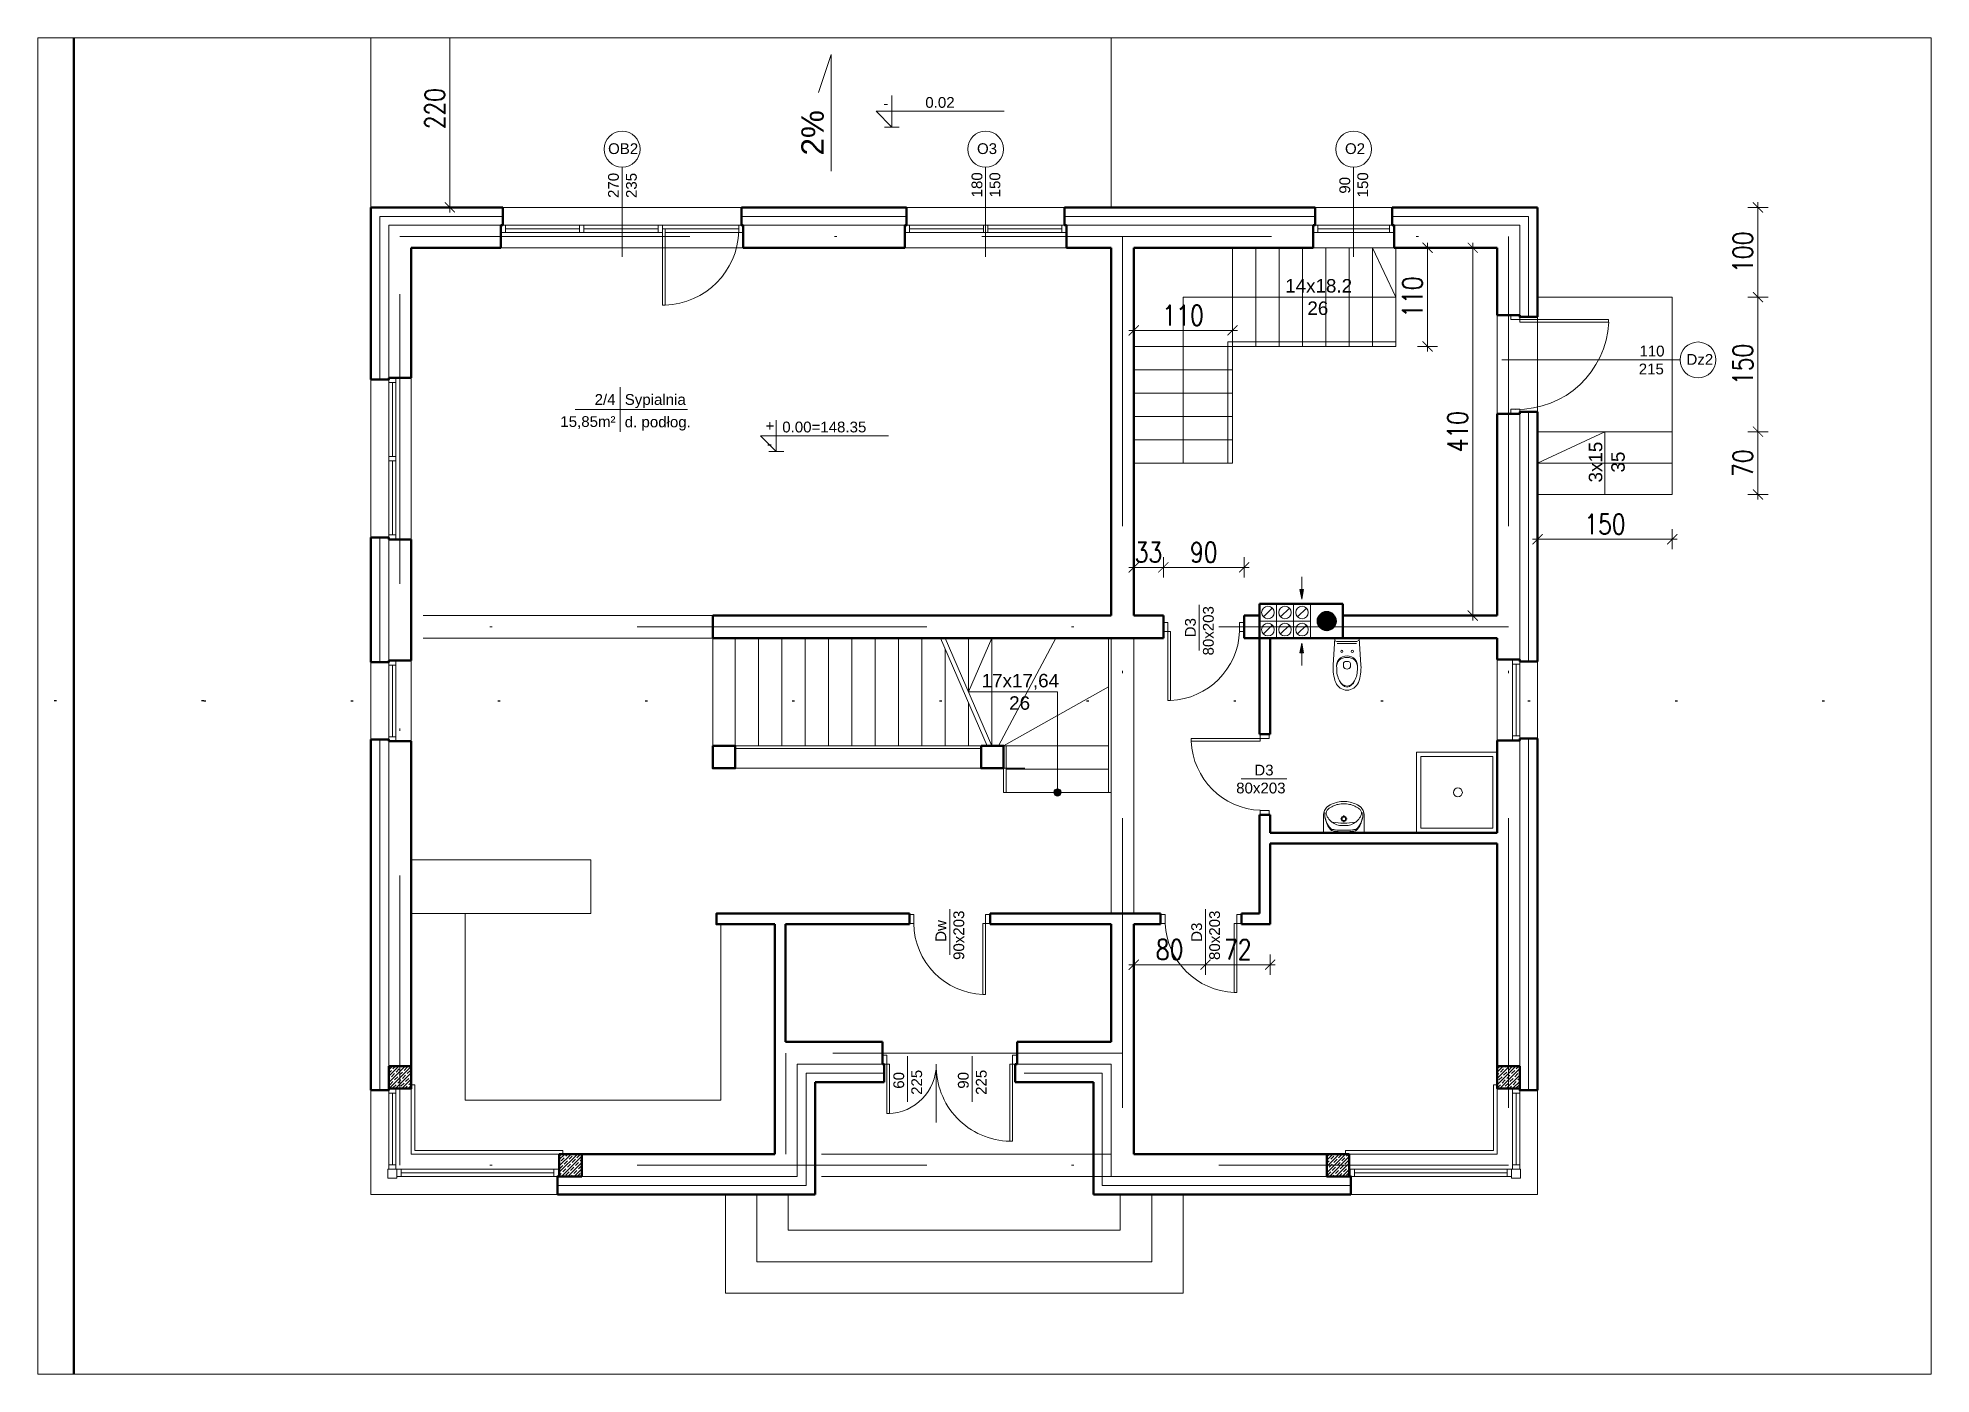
# Paper-space layout 'Layout1' of a CAD drawing. Header units: millimetres. Extents: x -4 to 415, y -20 to 275.
# The model-space entities are those that its viewports show. They can reach past a viewport. Long polylines and large blocks are cut down to what shows.
import ezdxf

# ---------------------------------------------------------------- set-up
doc = ezdxf.new("R2010")
doc.units = ezdxf.units.MM
for name, pattern in [('DASHDOT', [25.4, 12.7, -6.35, 0, -6.35]), ('DASHED', [19.05, 12.7, -6.35]), ('DOT', [6.35, 0, -6.35])]:
    doc.linetypes.add(name, pattern=pattern)
doc.layers.get('0').update_dxf_attribs({"lineweight": 0})
for name, color, linetype, lineweight in [('A-meble', 254, 'Continuous', 5), ('A-murowane', 6, 'Continuous', 50), ('A-osie', 7, 'DASHDOT', 5), ('A-p.widokowa', 5, 'Continuous', 15), ('A-pod', 5, 'DASHED', 15), ('A-schody', 2, 'Continuous', 0), ('A-stolarka', 1, 'Continuous', 5), ('A-w.ocieplenie', 4, 'BATTING', 5), ('A-wykończenie', 4, 'Continuous', 5), ('A17_OPIS_WARSTW', 32, 'Continuous', 9), ('B-linia przekrojowa', 40, 'DOT', 25), ('B-materiały', 9, 'Continuous', 0), ('B-opis', 7, 'Continuous', 0)]:
    doc.layers.add(name, color=color, linetype=linetype, lineweight=lineweight)
doc.styles.add('APLUS', font='arial.ttf', dxfattribs={"width": 0.6})
doc.styles.add('ROMANS', font='romans.shx', dxfattribs={"width": 0.8})
doc.styles.get("Standard").update_dxf_attribs({"font": 'arial.ttf'})
doc.linetypes.add('BATTING', pattern='A,0.00254,-2.54,[134,ltypeshp.shx,S=2.54,R=0,X=-2.54,Y=0],-5.08,[134,ltypeshp.shx,S=2.54,R=180,X=2.54,Y=0],-2.54', length=10.16254)
doc.dimstyles.new('PM-100', dxfattribs={"dimscale": 2.8, "dimtxt": 8, "dimasz": 0.5, "dimexe": 0, "dimexo": 0, "dimgap": 2, "dimtad": 1, "dimdec": 1, "dimrnd": 0.1, "dimzin": 13, "dimdsep": 46, "dimtxsty": 'ROMANS', "dimblk": 'Q', "dimcen": 0, "dimse1": 1, "dimse2": 1, "dimclrd": 256, "dimclre": 251, "dimclrt": 41, "dimadec": 1, "dimazin": 0, "dimtfac": 1, "dimtdec": 1, "dimtix": 1, "dimtmove": 1, "dimatfit": 0, "dimldrblk": 'NONE', "dimfxl": 1, "dimtolj": 1, "dimtzin": 13, "dimlwd": -1, "dimlwe": 0, "dimarcsym": 0})

psp = doc.layouts.get("Layout1")

msp = doc.modelspace()

# ---------------------------------------------------------------- texts
at = {"layer": 'A-stolarka', "char_height": 12, "attachment_point": 1, "rotation": 90}
for s, insert in [('60\\P\\pi-6.8324;225', (3640.52, 3071.43)), ('90\\P\\pi-6.8324;225', (3712.42, 3071.43))]:
    msp.add_mtext_dynamic_manual_height_columns(s, width=13.1429, gutter_width=12.5, heights=[0], dxfattribs=dict(at, insert=insert))
at = {"layer": 'B-opis'}
for s, width, insert, char_height, attachment_point in [('\\pi-8.9524;0.02', 13.1429, (3685.07, 4176.63), 12, 1), ('-', 13.1429, (3629.42, 4175.75), 12, 1), ('OB2', 13.1429, (3322.68, 4125.12), 12, 1), ('O3', 13.1429, (3733.69, 4125.12), 12, 1), ('O2', 13.1429, (4143.69, 4125.12), 12, 1), ('\\pi-29.02;14x18.2\\P\\pi-4.2948;26', 13.1429, (4106.06, 3973.79), 15, 1), ('\\pi-6.0998;110\\P\\pi-6.8324;215', 13.1429, (4477.81, 3899.55), 12, 1), ('Dz2', 13.1429, (4524.13, 3890.26), 12, 1), ('2/4', 87.8944, (3330.98, 3845.57), 12, 3), ('Sypialnia', 87.8944, (3341.24, 3845.57), 12, 1), ('15,85m²', 87.8944, (3330.98, 3820.97), 12, 3), ('d. podłog.', 87.8944, (3341.24, 3820.57), 12, 1), ('\\pi2.6097;+\\P\\pi4.3082;-', 13.1429, (3495.45, 3816.26), 12, 1), ('\\pi-39.591;0.00=148.35', 13.1429, (3556.31, 3814.9), 12, 1), ('\\pi-34.893;17x17,64\\P\\pi-4.2948;26', 13.1429, (3773.82, 3533.79), 15, 1)]:
    msp.add_mtext_dynamic_manual_height_columns(s, width=width, gutter_width=12.5, heights=[0], dxfattribs=dict(at, insert=insert, char_height=char_height, attachment_point=attachment_point))
at = {"layer": 'B-opis', "attachment_point": 1, "rotation": 90}
for s, insert, char_height in [('\\pi-17.081;2%', (3537.97, 4128.6), 25), ('\\pi-6.0998;180\\P150', (3727.63, 4070.94), 12), ('\\pi-2.0029;90\\P\\pi-6.0998;150', (4137.44, 4070.94), 12), ('\\pi-6.7669;270\\P\\pi-6.8324;235', (3322.63, 4070.94), 12), ('\\pi-15.289;3x15 \\P\\pi-4.2232;35', (4415.33, 3762.39), 15)]:
    msp.add_mtext_dynamic_manual_height_columns(s, width=13.1429, gutter_width=12.5, heights=[0], dxfattribs=dict(at, insert=insert, char_height=char_height))

# ---------------------------------------------------------------- blocks, each defined once
blk = doc.blocks.new('A$C7FE075C5')
at = {"layer": 'A-stolarka'}
for p, q in [((-5, 0), (-85, 0)), ((-85, -4), (-5, -4)), ((-85, -8), (-5, -8))]:
    blk.add_line(p, q, dxfattribs=at)
for points in [[(-90, 0), (-85, 0), (-85, -8), (-90, -8), (-90, 0)], [(-5, 0), (0, 0), (0, -8), (-5, -8), (-5, 0)]]:
    blk.add_lwpolyline(points, dxfattribs=at)
blk = doc.blocks.new('A$C77EB5EB5')
at = {"layer": 'A-stolarka'}
for p, q in [((-5, 0), (-175, 0)), ((-175, -4), (-92.5, -4)), ((-175, -8), (-92.5, -8)), ((-87.5, -4), (-5, -4)), ((-87.5, -8), (-5, -8))]:
    blk.add_line(p, q, dxfattribs=at)
for points in [[(-180, 0), (-175, 0), (-175, -8), (-180, -8), (-180, 0)], [(-92.5, 0), (-87.5, 0), (-87.5, -8), (-92.5, -8), (-92.5, 0)], [(-5, 0), (0, 0), (0, -8), (-5, -8), (-5, 0)]]:
    blk.add_lwpolyline(points, dxfattribs=at)
blk = doc.blocks.new('A$C386A056A')
at = {"layer": 'A-stolarka'}
for p, q in [((-25, 0), (-25, -90)), ((-17, 0), (-17, -90)), ((-25, -5), (-17, -5)), ((-21, -5), (-21, -85)), ((-25, -85), (-17, -85))]:
    blk.add_line(p, q, dxfattribs=at)
blk = doc.blocks.new('A$C6DA452C0')
at = {"layer": 'A-stolarka'}
for p, q in [((175, 8), (5, 8)), ((175, 4), (5, 4)), ((5, 0), (175, 0))]:
    blk.add_line(p, q, dxfattribs=at)
for points in [[(5, 0), (0, 0), (0, 8), (5, 8), (5, 0)], [(180, 0), (175, 0), (175, 8), (180, 8), (180, 0)]]:
    blk.add_lwpolyline(points, dxfattribs=at)
blk = doc.blocks.new('A$C1DD639F3')
at = {"layer": 'A-stolarka'}
blk.add_line((40, -40.1), (40, 10.9), dxfattribs=at)
at = {"layer": 'A-stolarka', "insert": (24.1, -25.5), "char_height": 12, "attachment_point": 1, "rotation": 90}
blk.add_mtext_dynamic_manual_height_columns('Dw\\P\\pi-20.199;90x203', width=13.143, gutter_width=12.5, heights=[0], dxfattribs=at)
blk = doc.blocks.new('A$C4D3D61A9')
at = {"layer": 'A-stolarka'}
for points in [[(5, 5), (8, 5), (8, 82), (5, 82)], [(0, -5), (5, -5), (5, 5), (0, 5)], [(85, -5), (90, -5), (90, 5), (85, 5)]]:
    blk.add_lwpolyline(points, close=True, dxfattribs=at)
blk.add_arc((4.8, 1.8), 80.2, 2.2624, 87.7376, dxfattribs=at)
blk = doc.blocks.new('A$C2DDC75EF')
at = {"layer": 'B-opis'}
blk.add_line((35, -4.9), (35, 46.1), dxfattribs=at)
at = {"layer": 'B-opis', "insert": (19.1, 9.7), "char_height": 12, "attachment_point": 1, "rotation": 90}
blk.add_mtext_dynamic_manual_height_columns('D3\\P\\pi-20.208;80x203', width=13.143, gutter_width=12.5, heights=[0], dxfattribs=at)
blk = doc.blocks.new('A$C7B764E71')
at = {"layer": 'A-meble'}
for points in [[(-90, 0), (-90, 90), (0, 90), (0, 0)], [(-85, 5), (-85, 85), (-5, 85), (-5, 5)]]:
    blk.add_lwpolyline(points, close=True, dxfattribs=at)
blk.add_circle((-43.9, 45), 5, dxfattribs=at)
at = {"layer": 'A-meble', "style": 'APLUS', "width": 0.8, "flags": 9}
blk.add_attdef('ESTCODE', (-90, 90), '', height=0.0213, dxfattribs=at)
blk = doc.blocks.new('A$C19D832B9')
at = {"layer": 'A-meble'}
blk.add_lwpolyline([(49.5, -12.6, -0.108747), (30.3, -15.5), (0, -13.5), (0, 13.5), (30.3, 15.5, -0.108747), (49.5, 12.6, -0.297002), (58.1, 0, -0.297002)], format="xyb", close=True, dxfattribs=at)
for points in [[(2.9, -13.7), (3.8, -11.4, 0.092626), (3.9, -10.6), (3.9, 10.3, 0.110215), (3.7, 11.1), (2.5, 13.7)], [(33.4, -11.5, 0.140223), (47.8, -8.2, 0.280577), (53.5, 0, 0.280577), (47.8, 8.2, 0.140223), (33.4, 11.5, 0.496783), (19.9, 0, 0.496783), (33.4, -11.5, -0.492052), (21.8, 0, -0.492052), (33.4, 11.5)], [(32.2, -3.9), (28.2, -3.9, -0.414214), (26.2, -1.9), (26.2, 0), (26.2, 1.8, -0.414214), (28.2, 3.8), (32.2, 3.8)], [(47.6, -8.4, 0.255814), (54.7, 0, 0.255814), (47.6, 8.4)]]:
    blk.add_lwpolyline(points, format="xyb", dxfattribs=at)
blk.add_lwpolyline([(6.1, -11), (6.1, 10.7)], dxfattribs=at)
for centre in [(14.8, 5.8), (14.8, -5.8)]:
    blk.add_circle(centre, 1.28, dxfattribs=at)
blk.add_arc((30.4, 0), 4.2, 294.6859, 65.3141, dxfattribs=at)
blk = doc.blocks.new('A$C40803298')
at = {"layer": 'A-meble', "linetype": 'Continuous'}
for p, q in [((0, -22.5), (0, 22.5)), ((0, 22.5), (19.5, 22.5)), ((0, 7.1), (0, -7.1)), ((15.6, 3.8), (15.6, 1.4)), ((11.8, 0), (14.2, 0)), ((15.6, -1.4), (15.6, -3.8)), ((17.1, 0), (19.5, 0)), ((0, -22.5), (19.5, -22.5))]:
    blk.add_line(p, q, dxfattribs=at)
for points in [[(22.5, 21.3), (20, 21.3), (17.5, 21), (15, 20.5), (12.5, 19.8), (10.2, 18.9), (7.9, 17.7), (5.7, 16.4), (3.7, 15)], [(22.5, 21.3), (20.1, 21.3), (17.8, 21), (15.4, 20.5), (13.1, 19.8), (10.9, 18.8), (8.8, 17.7), (6.8, 16.4), (5, 15)], [(29.2, 18.2), (28.2, 19.2), (27.2, 20.1), (26.1, 20.9), (24.9, 21.5), (23.6, 22), (22.2, 22.3), (20.9, 22.5), (19.5, 22.5)], [(2.4, 12.9), (2, 11.3), (1.7, 9.7), (1.5, 8.1), (1.3, 6.5), (1.1, 4.9), (1, 3.2), (0.9, 1.6), (0.9, 0)], [(0.9, 0), (0.9, -1.6), (1, -3.2), (1.1, -4.8), (1.3, -6.5), (1.5, -8.1), (1.7, -9.7), (2, -11.3), (2.3, -12.9)], [(3.7, 15), (3.4, 14.7), (3.2, 14.5), (3, 14.3), (2.8, 14), (2.7, 13.8), (2.6, 13.5), (2.4, 13.2), (2.4, 12.9)], [(3.7, 12.7), (3.5, 11.1), (3.3, 9.5), (3.1, 7.9), (3, 6.4), (2.9, 4.8), (2.8, 3.2), (2.8, 1.6), (2.8, 0)], [(2.8, 0), (2.8, -1.6), (2.8, -3.2), (2.9, -4.8), (3, -6.3), (3.1, -7.9), (3.3, -9.5), (3.5, -11.1), (3.7, -12.7)], [(5, 15), (4.7, 14.8), (4.5, 14.5), (4.3, 14.2), (4.1, 13.9), (4, 13.6), (3.8, 13.3), (3.8, 13), (3.7, 12.7)], [(11, 12), (10.2, 10.6), (9.6, 9.2), (9, 7.7), (8.6, 6.2), (8.3, 4.7), (8.1, 3.1), (8, 1.6), (8.1, 0)], [(8.1, 0), (8, -1.6), (8.1, -3.1), (8.3, -4.7), (8.6, -6.2), (9, -7.7), (9.6, -9.2), (10.2, -10.6), (11, -12)], [(11.7, 12.6), (11.3, 9.4), (11, 6.3), (10.8, 3.2), (10.7, 0), (10.8, -3.2), (11, -6.3), (11.3, -9.5), (11.7, -12.6)], [(20.7, 19.7), (19.2, 19.1), (17.8, 18.4), (16.5, 17.5), (15.2, 16.6), (14, 15.6), (12.9, 14.4), (11.9, 13.2), (11, 12)], [(26.4, 17.4), (25.9, 18), (25.2, 18.5), (24.6, 18.9), (23.8, 19.2), (23.1, 19.5), (22.3, 19.7), (21.5, 19.7), (20.7, 19.7)], [(31.7, 6.2), (31.4, 7.7), (30.9, 9.2), (30.4, 10.7), (29.8, 12.1), (29.1, 13.5), (28.3, 14.9), (27.4, 16.2), (26.4, 17.4)], [(31.1, 15.2), (30.9, 15.6), (30.7, 16), (30.5, 16.4), (30.2, 16.8), (30, 17.2), (29.7, 17.5), (29.4, 17.9), (29.2, 18.2)], [(34.9, 1.6), (34.8, 3.3), (34.5, 5.1), (34.2, 6.9), (33.7, 8.6), (33.2, 10.3), (32.6, 12), (31.9, 13.6), (31.1, 15.2)], [(31.7, -6.2), (32, -4.7), (32.3, -3.1), (32.4, -1.6), (32.4, 0), (32.4, 1.6), (32.3, 3.1), (32, 4.7), (31.7, 6.2)], [(34.9, -1.6), (35, -1.2), (35, -0.8), (35, -0.4), (35, 0), (35, 0.4), (35, 0.8), (35, 1.2), (34.9, 1.6)], [(2.3, -12.9), (2.4, -13.2), (2.5, -13.4), (2.7, -13.7), (2.8, -14), (3, -14.3), (3.2, -14.5), (3.4, -14.7), (3.7, -14.9)], [(3.7, -12.7), (3.7, -13), (3.8, -13.3), (3.9, -13.6), (4.1, -13.9), (4.3, -14.2), (4.5, -14.5), (4.7, -14.7), (4.9, -15)], [(3.7, -14.9), (5.7, -16.4), (7.9, -17.7), (10.1, -18.8), (12.5, -19.8), (14.9, -20.5), (17.4, -21), (19.9, -21.3), (22.5, -21.3)], [(4.9, -15), (6.8, -16.4), (8.8, -17.7), (10.9, -18.8), (13.1, -19.7), (15.4, -20.5), (17.7, -21), (20.1, -21.3), (22.5, -21.3)], [(11, -12), (11.9, -13.2), (12.9, -14.4), (14, -15.6), (15.2, -16.6), (16.5, -17.5), (17.8, -18.4), (19.2, -19.1), (20.7, -19.7)], [(19.5, -22.5), (20.9, -22.5), (22.2, -22.3), (23.6, -22), (24.9, -21.5), (26.1, -20.9), (27.2, -20.1), (28.2, -19.2), (29.2, -18.2)], [(20.7, -19.7), (21.5, -19.7), (22.3, -19.7), (23.1, -19.5), (23.8, -19.2), (24.6, -18.9), (25.2, -18.5), (25.9, -18), (26.4, -17.4)], [(26.4, -17.4), (27.4, -16.2), (28.3, -14.9), (29.1, -13.5), (29.8, -12.1), (30.4, -10.7), (30.9, -9.2), (31.4, -7.7), (31.7, -6.2)], [(29.2, -18.2), (29.4, -17.9), (29.7, -17.5), (30, -17.2), (30.2, -16.8), (30.5, -16.4), (30.7, -16), (30.9, -15.6), (31.1, -15.2)], [(31.1, -15.2), (31.9, -13.6), (32.6, -12), (33.2, -10.3), (33.7, -8.6), (34.2, -6.9), (34.5, -5.1), (34.8, -3.3), (34.9, -1.6)]]:
    blk.add_lwpolyline(points, dxfattribs=at)
for points in [[(12.7, 0), (13.5, -2.1), (15.6, -2.9), (17.8, -2.1), (18.6, 0), (17.8, 2.1), (15.6, 2.9), (13.5, 2.1)], [(13.5, 0), (14.1, -1.5), (15.6, -2.1), (17.2, -1.5), (17.8, 0), (17.2, 1.5), (15.6, 2.1), (14.1, 1.5)]]:
    blk.add_lwpolyline(points, close=True, dxfattribs=at)
blk = doc.blocks.new('A$C206D636A')
at = {"layer": 'A-murowane'}
h = blk.add_hatch(color=256, dxfattribs=at)
h.dxf.hatch_style = 1
h.paths.add_polyline_path([(-180, -416, 1), (-200, -416, 0.178765), (-197.6, -422.5), (-182.4, -422.5, 0.178765)])
h.paths.add_polyline_path([(-182.4, -422.5), (-197.6, -422.5, 0.460566)])
for p, q in [((-265, -397), (-265, -435)), ((-265, -397), (-172, -397)), ((-172, -397), (-172, -435))]:
    blk.add_line(p, q, dxfattribs=at)
blk.add_circle((-190, -416), 10, dxfattribs=at)
at = {"layer": 'B-materiały'}
for p, q in [((-246, -397), (-246, -435)), ((-227, -397), (-227, -435)), ((-208, -397), (-208, -435)), ((-265, -416), (-208, -416)), ((-260.4, -411.4), (-250.6, -401.6)), ((-260.4, -430.4), (-250.6, -420.6)), ((-241.4, -411.4), (-231.6, -401.6)), ((-241.4, -430.4), (-231.6, -420.6)), ((-222.4, -411.4), (-212.6, -401.6)), ((-222.4, -430.4), (-212.6, -420.6))]:
    blk.add_line(p, q, dxfattribs=at)
for centre in [(-255.5, -406.5), (-236.5, -406.5), (-217.5, -406.5), (-255.5, -425.5), (-236.5, -425.5), (-217.5, -425.5)]:
    blk.add_circle(centre, 7, dxfattribs=at)
blk = doc.blocks.new('A$C3D9378BC')
at = {"layer": 'A-p.widokowa'}
h = blk.add_hatch(color=256, dxfattribs=at)
h.dxf.hatch_style = 1
h.paths.add_polyline_path([(2, 25), (0, 14.1), (3.9, 14.1)])
blk.add_lwpolyline([(3.9, 14.1), (2, 25), (0, 14.1)], close=True, dxfattribs=at)
blk.add_lwpolyline([(2, 14.1), (2, 0)], dxfattribs=at)
blk = doc.blocks.new('A$C31ED699E')
at = {"layer": 'A-stolarka'}
for points in [[(-10, 110), (-10, 105), (0, 105), (0, 110)], [(0, 105), (0, 102), (99.1, 102), (99.1, 105)], [(-10, 5), (-10, 0), (0, 0), (0, 5)]]:
    blk.add_lwpolyline(points, close=True, dxfattribs=at)
blk.add_arc((-2.6, 106.8), 101.9, 268.6726, 357.2758, dxfattribs=at)
blk = doc.blocks.new('Q')
for p, q in [((-4, 0), (4, 0)), ((0, 8), (0, -8))]:
    blk.add_line(p, q)
at = {"const_width": 0.7}
blk.add_lwpolyline([(4, 4), (-4, -4)], dxfattribs=at)
blk = doc.blocks.new('*D28')
at = {"layer": 'A17_OPIS_WARSTW', "transparency": 16777216}
blk.add_line((3146.4, 4055.1), (3146.4, 4272.3), dxfattribs=at)
at = {"layer": 'Defpoints', "color": 0, "transparency": 16777216}
for p in [(3057.8, 4273.7), (3146.4, 4273.7), (3058.3, 4053.7)]:
    blk.add_point(p, dxfattribs=at)
at = {"layer": 'A17_OPIS_WARSTW', "transparency": 16777216, "xscale": 1.4, "yscale": 1.4, "zscale": 1.4}
for p, rotation in [((3146.4, 4273.7), 90), ((3146.4, 4053.7), 270)]:
    blk.add_blockref('Q', p, dxfattribs=dict(at, rotation=rotation))
at = {"layer": 'A17_OPIS_WARSTW', "color": 41, "transparency": 16777216, "insert": (3129.6, 4163.7), "char_height": 22.4, "attachment_point": 5, "rotation": 90, "style": 'ROMANS'}
blk.add_mtext('\\A1;220', dxfattribs=at)
blk = doc.blocks.new('_None')
blk = doc.blocks.new('*D35')
at = {"layer": 'A17_OPIS_WARSTW', "transparency": 16777216}
blk.add_line((4359.7, 3683.8), (4506.9, 3683.8), dxfattribs=at)
at = {"layer": 'Defpoints', "color": 0, "transparency": 16777216}
for p in [(4358.3, 3733.7), (4508.3, 3733.7), (4508.3, 3683.8)]:
    blk.add_point(p, dxfattribs=at)
at = {"layer": 'A17_OPIS_WARSTW', "transparency": 16777216, "xscale": 1.4, "yscale": 1.4, "zscale": 1.4, "rotation": 180}
blk.add_blockref('Q', (4358.3, 3683.8), dxfattribs=at)
at = {"layer": 'A17_OPIS_WARSTW', "transparency": 16777216, "xscale": 1.4, "yscale": 1.4, "zscale": 1.4}
blk.add_blockref('Q', (4508.3, 3683.8), dxfattribs=at)
at = {"layer": 'A17_OPIS_WARSTW', "color": 41, "transparency": 16777216, "insert": (4433.3, 3700.6), "char_height": 22.4, "attachment_point": 5, "style": 'ROMANS'}
blk.add_mtext('\\A1;150', dxfattribs=at)
blk = doc.blocks.new('*D36')
at = {"layer": 'A17_OPIS_WARSTW', "transparency": 16777216}
blk.add_line((4603.8, 3735.1), (4603.8, 3802.3), dxfattribs=at)
at = {"layer": 'Defpoints', "color": 0, "transparency": 16777216}
for p in [(4533.3, 3803.7), (4603.8, 3803.7), (4533.3, 3733.7)]:
    blk.add_point(p, dxfattribs=at)
at = {"layer": 'A17_OPIS_WARSTW', "transparency": 16777216, "xscale": 1.4, "yscale": 1.4, "zscale": 1.4}
for p, rotation in [((4603.8, 3803.7), 90), ((4603.8, 3733.7), 270)]:
    blk.add_blockref('Q', p, dxfattribs=dict(at, rotation=rotation))
at = {"layer": 'A17_OPIS_WARSTW', "color": 41, "transparency": 16777216, "insert": (4587, 3768.7), "char_height": 22.4, "attachment_point": 5, "rotation": 90, "style": 'ROMANS'}
blk.add_mtext('\\A1;70', dxfattribs=at)
blk = doc.blocks.new('*D37')
at = {"layer": 'A17_OPIS_WARSTW', "transparency": 16777216}
blk.add_line((4603.8, 3805.1), (4603.8, 3952.3), dxfattribs=at)
at = {"layer": 'Defpoints', "color": 0, "transparency": 16777216}
for p in [(4533.3, 3953.7), (4603.8, 3953.7), (4508.3, 3803.7)]:
    blk.add_point(p, dxfattribs=at)
at = {"layer": 'A17_OPIS_WARSTW', "transparency": 16777216, "xscale": 1.4, "yscale": 1.4, "zscale": 1.4}
for p, rotation in [((4603.8, 3953.7), 90), ((4603.8, 3803.7), 270)]:
    blk.add_blockref('Q', p, dxfattribs=dict(at, rotation=rotation))
at = {"layer": 'A17_OPIS_WARSTW', "color": 41, "transparency": 16777216, "insert": (4587, 3878.7), "char_height": 22.4, "attachment_point": 5, "rotation": 90, "style": 'ROMANS'}
blk.add_mtext('\\A1;150', dxfattribs=at)
blk = doc.blocks.new('*D38')
at = {"layer": 'A17_OPIS_WARSTW', "transparency": 16777216}
blk.add_line((4603.8, 3955.1), (4603.8, 4052.3), dxfattribs=at)
at = {"layer": 'Defpoints', "color": 0, "transparency": 16777216}
for p in [(4383.3, 4053.7), (4603.8, 4053.7), (4533.3, 3953.7)]:
    blk.add_point(p, dxfattribs=at)
at = {"layer": 'A17_OPIS_WARSTW', "transparency": 16777216, "xscale": 1.4, "yscale": 1.4, "zscale": 1.4}
for p, rotation in [((4603.8, 4053.7), 90), ((4603.8, 3953.7), 270)]:
    blk.add_blockref('Q', p, dxfattribs=dict(at, rotation=rotation))
at = {"layer": 'A17_OPIS_WARSTW', "color": 41, "transparency": 16777216, "insert": (4587, 4003.7), "char_height": 22.4, "attachment_point": 5, "rotation": 90, "style": 'ROMANS'}
blk.add_mtext('\\A1;100', dxfattribs=at)
blk = doc.blocks.new('*D39')
at = {"layer": 'A17_OPIS_WARSTW', "transparency": 16777216}
blk.add_line((3909.7, 3916.6), (4016.9, 3916.6), dxfattribs=at)
at = {"layer": 'Defpoints', "color": 0, "transparency": 16777216}
for p in [(4018.3, 3916.6), (3908.3, 3898.7), (4018.3, 3898.7)]:
    blk.add_point(p, dxfattribs=at)
at = {"layer": 'A17_OPIS_WARSTW', "transparency": 16777216, "xscale": 1.4, "yscale": 1.4, "zscale": 1.4, "rotation": 180}
blk.add_blockref('Q', (3908.3, 3916.6), dxfattribs=at)
at = {"layer": 'A17_OPIS_WARSTW', "transparency": 16777216, "xscale": 1.4, "yscale": 1.4, "zscale": 1.4}
blk.add_blockref('Q', (4018.3, 3916.6), dxfattribs=at)
at = {"layer": 'A17_OPIS_WARSTW', "color": 41, "transparency": 16777216, "insert": (3963.3, 3933.4), "char_height": 22.4, "attachment_point": 5, "style": 'ROMANS'}
blk.add_mtext('\\A1;110', dxfattribs=at)
blk = doc.blocks.new('*D40')
at = {"layer": 'A17_OPIS_WARSTW', "transparency": 16777216}
blk.add_line((4235.7, 3900.1), (4235.7, 4007.3), dxfattribs=at)
at = {"layer": 'Defpoints', "color": 0, "transparency": 16777216}
for p in [(4200.3, 4008.7), (4235.7, 4008.7), (4200.3, 3898.7)]:
    blk.add_point(p, dxfattribs=at)
at = {"layer": 'A17_OPIS_WARSTW', "transparency": 16777216, "xscale": 1.4, "yscale": 1.4, "zscale": 1.4}
for p, rotation in [((4235.7, 4008.7), 90), ((4235.7, 3898.7), 270)]:
    blk.add_blockref('Q', p, dxfattribs=dict(at, rotation=rotation))
at = {"layer": 'A17_OPIS_WARSTW', "color": 41, "transparency": 16777216, "insert": (4218.9, 3953.7), "char_height": 22.4, "attachment_point": 5, "rotation": 90, "style": 'ROMANS'}
blk.add_mtext('\\A1;110', dxfattribs=at)
blk = doc.blocks.new('*D41')
at = {"layer": 'A17_OPIS_WARSTW', "transparency": 16777216}
blk.add_line((4286, 3600.1), (4286, 4007.3), dxfattribs=at)
at = {"layer": 'Defpoints', "color": 0, "transparency": 16777216}
for p in [(4286, 4008.7), (4313.3, 4008.7), (4313.3, 3598.7)]:
    blk.add_point(p, dxfattribs=at)
at = {"layer": 'A17_OPIS_WARSTW', "transparency": 16777216, "xscale": 1.4, "yscale": 1.4, "zscale": 1.4}
for p, rotation in [((4286, 4008.7), 90), ((4286, 3598.7), 270)]:
    blk.add_blockref('Q', p, dxfattribs=dict(at, rotation=rotation))
at = {"layer": 'A17_OPIS_WARSTW', "color": 41, "transparency": 16777216, "insert": (4269.2, 3803.7), "char_height": 22.4, "attachment_point": 5, "rotation": 90, "style": 'ROMANS'}
blk.add_mtext('\\A1;410', dxfattribs=at)
blk = doc.blocks.new('*D42')
at = {"layer": 'A17_OPIS_WARSTW', "transparency": 16777216}
for p, q in [((3906.9, 3652.5), (3905.5, 3652.5)), ((3908.3, 3652.5), (3941.3, 3652.5)), ((3942.7, 3652.5), (3944.1, 3652.5))]:
    blk.add_line(p, q, dxfattribs=at)
at = {"layer": 'Defpoints', "color": 0, "transparency": 16777216}
for p in [(3941.3, 3652.5), (3908.3, 3598.7), (3941.3, 3598.7)]:
    blk.add_point(p, dxfattribs=at)
at = {"layer": 'A17_OPIS_WARSTW', "transparency": 16777216, "xscale": 1.4, "yscale": 1.4, "zscale": 1.4}
blk.add_blockref('Q', (3908.3, 3652.5), dxfattribs=at)
at = {"layer": 'A17_OPIS_WARSTW', "transparency": 16777216, "xscale": 1.4, "yscale": 1.4, "zscale": 1.4, "rotation": 180}
blk.add_blockref('Q', (3941.3, 3652.5), dxfattribs=at)
at = {"layer": 'A17_OPIS_WARSTW', "color": 41, "transparency": 16777216, "insert": (3924.8, 3669.3), "char_height": 22.4, "attachment_point": 5, "style": 'ROMANS'}
blk.add_mtext('\\A1;33', dxfattribs=at)
blk = doc.blocks.new('*D43')
at = {"layer": 'A17_OPIS_WARSTW', "transparency": 16777216}
blk.add_line((3942.7, 3652.5), (4029.9, 3652.5), dxfattribs=at)
at = {"layer": 'Defpoints', "color": 0, "transparency": 16777216}
for p in [(4031.3, 3652.5), (3941.3, 3598.7), (4031.3, 3598.7)]:
    blk.add_point(p, dxfattribs=at)
at = {"layer": 'A17_OPIS_WARSTW', "transparency": 16777216, "xscale": 1.4, "yscale": 1.4, "zscale": 1.4, "rotation": 180}
blk.add_blockref('Q', (3941.3, 3652.5), dxfattribs=at)
at = {"layer": 'A17_OPIS_WARSTW', "transparency": 16777216, "xscale": 1.4, "yscale": 1.4, "zscale": 1.4}
blk.add_blockref('Q', (4031.3, 3652.5), dxfattribs=at)
at = {"layer": 'A17_OPIS_WARSTW', "color": 41, "transparency": 16777216, "insert": (3986.3, 3669.3), "char_height": 22.4, "attachment_point": 5, "style": 'ROMANS'}
blk.add_mtext('\\A1;90', dxfattribs=at)
blk = doc.blocks.new('*D44')
at = {"layer": 'A17_OPIS_WARSTW', "transparency": 16777216}
blk.add_line((3909.7, 3209.7), (3986.9, 3209.7), dxfattribs=at)
at = {"layer": 'Defpoints', "color": 0, "transparency": 16777216}
for p in [(3908.3, 3254.7), (3988.3, 3254.7), (3988.3, 3209.7)]:
    blk.add_point(p, dxfattribs=at)
at = {"layer": 'A17_OPIS_WARSTW', "transparency": 16777216, "xscale": 1.4, "yscale": 1.4, "zscale": 1.4, "rotation": 180}
blk.add_blockref('Q', (3908.3, 3209.7), dxfattribs=at)
at = {"layer": 'A17_OPIS_WARSTW', "transparency": 16777216, "xscale": 1.4, "yscale": 1.4, "zscale": 1.4}
blk.add_blockref('Q', (3988.3, 3209.7), dxfattribs=at)
at = {"layer": 'A17_OPIS_WARSTW', "color": 41, "transparency": 16777216, "insert": (3948.3, 3226.5), "char_height": 22.4, "attachment_point": 5, "style": 'ROMANS'}
blk.add_mtext('\\A1;80', dxfattribs=at)
blk = doc.blocks.new('*D45')
at = {"layer": 'A17_OPIS_WARSTW', "transparency": 16777216}
blk.add_line((3989.7, 3209.7), (4058.9, 3209.7), dxfattribs=at)
at = {"layer": 'Defpoints', "color": 0, "transparency": 16777216}
for p in [(4060.3, 3254.7), (3988.3, 3209.7), (4060.3, 3209.7)]:
    blk.add_point(p, dxfattribs=at)
at = {"layer": 'A17_OPIS_WARSTW', "transparency": 16777216, "xscale": 1.4, "yscale": 1.4, "zscale": 1.4, "rotation": 180}
blk.add_blockref('Q', (3988.3, 3209.7), dxfattribs=at)
at = {"layer": 'A17_OPIS_WARSTW', "transparency": 16777216, "xscale": 1.4, "yscale": 1.4, "zscale": 1.4}
blk.add_blockref('Q', (4060.3, 3209.7), dxfattribs=at)
at = {"layer": 'A17_OPIS_WARSTW', "color": 41, "transparency": 16777216, "insert": (4024.3, 3226.5), "char_height": 22.4, "attachment_point": 5, "style": 'ROMANS'}
blk.add_mtext('\\A1;72', dxfattribs=at)

# ---------------------------------------------------------------- dimensions: what is measured, and where the dimension line sits
at = {"layer": 'A17_OPIS_WARSTW'}
for base, p1, p2, picture, middle in [((3146.42, 4273.67), (3058.32, 4053.67), (3057.84, 4273.67), '*D28', (3129.62, 4163.67)), ((4603.82, 4053.67), (4533.32, 3953.67), (4383.32, 4053.67), '*D38', (4587.02, 4003.67)), ((4235.65, 4008.67), (4200.32, 3898.67), (4200.32, 4008.67), '*D40', (4218.85, 3953.67)), ((4286, 4008.67), (4313.32, 3598.67), (4313.32, 4008.67), '*D41', (4269.2, 3803.67)), ((4603.82, 3953.67), (4508.32, 3803.67), (4533.32, 3953.67), '*D37', (4587.02, 3878.67)), ((4603.82, 3803.67), (4533.32, 3733.67), (4533.32, 3803.67), '*D36', (4587.02, 3768.67))]:
    dim = msp.add_linear_dim(base=base, p1=p1, p2=p2, angle=90, dimstyle='PM-100', dxfattribs=at)
    dim.commit()
    dim.dimension.update_dxf_attribs({"geometry": picture, "text_midpoint": middle})
for base, p1, p2, picture, middle in [((4018.32, 3916.59), (3908.32, 3898.67), (4018.32, 3898.67), '*D39', (3963.32, 3933.39)), ((4508.32, 3683.83), (4358.32, 3733.67), (4508.32, 3733.67), '*D35', (4433.32, 3700.63)), ((3941.32, 3652.48), (3908.32, 3598.67), (3941.32, 3598.67), '*D42', (3924.82, 3669.28)), ((4031.32, 3652.48), (3941.32, 3598.67), (4031.32, 3598.67), '*D43', (3986.32, 3669.28)), ((3988.32, 3209.71), (3908.32, 3254.67), (3988.32, 3254.67), '*D44', (3948.32, 3226.51)), ((4060.32, 3209.71), (3988.32, 3209.71), (4060.32, 3254.67), '*D45', (4024.32, 3226.51))]:
    dim = msp.add_linear_dim(base=base, p1=p1, p2=p2, dimstyle='PM-100', dxfattribs=at)
    dim.commit()
    dim.dimension.update_dxf_attribs({"geometry": picture, "text_midpoint": middle})

# ---------------------------------------------------------------- hatches: boundary and pattern name
at = {"layer": 'A-schody', "ltscale": 0.8}
h = msp.add_hatch(color=256, dxfattribs=at)
h.dxf.hatch_style = 1
edge = h.paths.add_edge_path()
edge.add_arc((3823.32, 3401.67), 4.09, 0, 360)
at = {"layer": 'B-materiały'}
h = msp.add_hatch(dxfattribs=at)
h.set_pattern_fill('JIS_STN_1E', color=256, scale=5)
h.paths.add_polyline_path([(3078.32, 3096.67), (3078.32, 3071.67), (3103.32, 3071.67), (3103.32, 3096.67)])
h = msp.add_hatch(dxfattribs=at)
h.set_pattern_fill('JIS_STN_1E', color=256, scale=5)
h.paths.add_polyline_path([(4338.32, 3096.67), (4338.32, 3071.67), (4313.32, 3071.67), (4313.32, 3096.67)])
h = msp.add_hatch(dxfattribs=at)
h.set_pattern_fill('JIS_STN_1E', color=256, scale=5)
h.paths.add_polyline_path([(3268.32, 2998.67), (3268.32, 2973.67), (3293.32, 2973.67), (3293.32, 2998.67)])
h = msp.add_hatch(dxfattribs=at)
h.set_pattern_fill('JIS_STN_1E', color=256, scale=5)
h.paths.add_polyline_path([(4148.32, 2998.67), (4148.32, 2973.67), (4123.32, 2973.67), (4123.32, 2998.67)])

# ---------------------------------------------------------------- linework, layer by layer
for p, q in [((3557.24, 4181.73), (3571.3, 4223.87)), ((3571.3, 4093.87), (3571.3, 4223.87)), ((3638.85, 4143.25), (3638.85, 4178.25)), ((3621.35, 4160.75), (3763.85, 4160.75)), ((3621.35, 4160.75), (3638.85, 4143.25)), ((3647.12, 4143.25), (3630.57, 4143.25)), ((3492.59, 3799.02), (3635.09, 3799.02)), ((3492.59, 3799.02), (3510.09, 3781.52)), ((3510.09, 3781.52), (3510.09, 3816.52)), ((3518.37, 3781.52), (3501.81, 3781.52))]:
    msp.add_line(p, q)
at = {"layer": 'A-meble'}
for p, q in [((3303.32, 3326.67), (3103.32, 3326.67)), ((3303.32, 3266.67), (3303.32, 3326.67)), ((3163.32, 3266.67), (3103.32, 3266.67)), ((3103.32, 3266.67), (3303.32, 3266.67)), ((3163.32, 3058.67), (3163.32, 3266.67)), ((3448.32, 3254.67), (3448.32, 3058.67)), ((3448.32, 3058.67), (3163.32, 3058.67))]:
    msp.add_line(p, q, dxfattribs=at)
at = {"layer": 'A-murowane'}
for p, q in [((3058.32, 4053.67), (3205.32, 4053.67)), ((3058.32, 3861.67), (3058.32, 4053.67)), ((3471.32, 4053.67), (3655.32, 4053.67)), ((3831.32, 4053.67), (4110.32, 4053.67)), ((4196.32, 4053.67), (4358.32, 4053.67)), ((4358.32, 4053.67), (4358.32, 3931.67)), ((3203.32, 4008.67), (3203.32, 4033.67)), ((3473.32, 4008.67), (3473.32, 4033.67)), ((3653.32, 4008.67), (3653.32, 4033.67)), ((3833.32, 4008.67), (3833.32, 4033.67)), ((4108.32, 4008.67), (4108.32, 4033.67)), ((4198.32, 4008.67), (4198.32, 4033.67)), ((3103.32, 4008.67), (3203.32, 4008.67)), ((3103.32, 3863.67), (3103.32, 4008.67)), ((3473.32, 4008.67), (3653.32, 4008.67)), ((3833.32, 4008.67), (3883.32, 4008.67)), ((3883.32, 4008.67), (3883.32, 3598.67)), ((3908.32, 4008.67), (4108.32, 4008.67)), ((3908.32, 4008.67), (3908.32, 3598.67)), ((4198.32, 4008.67), (4313.32, 4008.67)), ((4313.32, 4008.67), (4313.32, 3933.67)), ((4313.32, 3933.67), (4338.32, 3933.67)), ((3078.32, 3863.67), (3103.32, 3863.67)), ((4313.32, 3823.67), (4338.32, 3823.67)), ((4313.32, 3823.67), (4313.32, 3598.67)), ((4358.32, 3825.67), (4358.32, 3547.67)), ((3058.32, 3546.67), (3058.32, 3685.67)), ((3078.32, 3683.67), (3103.32, 3683.67)), ((3103.32, 3548.67), (3103.32, 3683.67)), ((3439.32, 3598.67), (3883.32, 3598.67)), ((3439.32, 3573.67), (3439.32, 3598.67)), ((3941.32, 3598.67), (3908.32, 3598.67)), ((3941.32, 3598.67), (3941.32, 3573.67)), ((4031.32, 3598.67), (4031.32, 3573.67)), ((4031.32, 3598.67), (4048.32, 3598.67)), ((4131.32, 3598.67), (4130.32, 3598.67)), ((4313.32, 3598.67), (4141.32, 3598.67)), ((3941.32, 3573.67), (3439.32, 3573.67)), ((4313.32, 3573.67), (4031.32, 3573.67)), ((4048.32, 3573.67), (4048.32, 3466.67)), ((4060.32, 3573.67), (4060.32, 3466.67)), ((4313.32, 3573.67), (4313.32, 3549.67)), ((3078.32, 3548.67), (3103.32, 3548.67)), ((4313.32, 3549.67), (4338.32, 3549.67)), ((4338.32, 3549.67), (4338.32, 3547.67)), ((4338.32, 3547.67), (4358.32, 3547.67)), ((3058.32, 3069.67), (3058.32, 3460.67)), ((4048.32, 3466.67), (4060.32, 3466.67)), ((4313.32, 3459.67), (4338.32, 3459.67)), ((4313.32, 3459.67), (4313.32, 3356.67)), ((4338.32, 3461.67), (4358.32, 3461.67)), ((4338.32, 3459.67), (4338.32, 3461.67)), ((4358.32, 3069.67), (4358.32, 3461.67)), ((3078.32, 3458.67), (3103.32, 3458.67)), ((3103.32, 3071.67), (3103.32, 3458.67)), ((4048.32, 3376.67), (4060.32, 3376.67)), ((4048.32, 3376.67), (4048.32, 3266.67)), ((4060.32, 3376.67), (4060.32, 3356.67)), ((4060.32, 3356.67), (4313.32, 3356.67)), ((4060.32, 3344.67), (4313.32, 3344.67)), ((4060.32, 3344.67), (4060.32, 3254.67)), ((4313.32, 3344.67), (4313.32, 3096.67)), ((3658.32, 3266.67), (3443.32, 3266.67)), ((3508.32, 3254.67), (3508.32, 2998.67)), ((3520.32, 3254.67), (3520.32, 3123.67)), ((3658.32, 3254.67), (3520.32, 3254.67)), ((3658.32, 3266.67), (3658.32, 3254.67)), ((3938.32, 3266.67), (3748.32, 3266.67)), ((3748.32, 3266.67), (3748.32, 3254.67)), ((3883.32, 3254.67), (3748.32, 3254.67)), ((3883.32, 3254.67), (3883.32, 3123.67)), ((3908.32, 3254.67), (3908.32, 2998.67)), ((3938.32, 3254.67), (3908.32, 3254.67)), ((3938.32, 3266.67), (3938.32, 3254.67)), ((4048.32, 3266.67), (4028.32, 3266.67)), ((4028.32, 3266.67), (4028.32, 3254.67)), ((4060.32, 3254.67), (4028.32, 3254.67)), ((3628.32, 3123.67), (3520.32, 3123.67)), ((3628.32, 3123.67), (3628.32, 3098.67)), ((3778.32, 3123.67), (3778.32, 3098.67)), ((3883.32, 3123.67), (3778.32, 3123.67)), ((3103.32, 3071.67), (3078.32, 3071.67)), ((3630.32, 3078.67), (3553.32, 3078.67)), ((3553.32, 2953.67), (3553.32, 3078.67)), ((3863.32, 3078.67), (3776.32, 3078.67)), ((3863.32, 3078.67), (3863.32, 2953.67)), ((4313.32, 3071.67), (4338.32, 3071.67)), ((3508.32, 2998.67), (3268.32, 2998.67)), ((3268.32, 2973.67), (3268.32, 2998.67)), ((4123.32, 2998.67), (3908.32, 2998.67)), ((3553.32, 2953.67), (3266.32, 2953.67)), ((3863.32, 2953.67), (4150.32, 2953.67))]:
    msp.add_line(p, q, dxfattribs=at)
at = {"layer": 'A-murowane', "color": 1}
msp.add_lwpolyline([(2727.36, 4668), (5074.74, 4668), (5074.74, 673.43), (2727.36, 673.43)], close=True, dxfattribs=at)
at = {"layer": 'A-murowane'}
for points in [[(3203.32, 4033.67), (3205.32, 4033.67), (3205.32, 4053.67)], [(3471.32, 4053.67), (3471.32, 4033.67), (3473.32, 4033.67)], [(3655.32, 4053.67), (3655.32, 4033.67), (3653.32, 4033.67)], [(3831.32, 4053.67), (3831.32, 4033.67), (3833.32, 4033.67)], [(4108.32, 4033.67), (4110.32, 4033.67), (4110.32, 4053.67)], [(4196.32, 4053.67), (4196.32, 4033.67), (4198.32, 4033.67)], [(4338.32, 3933.67), (4338.32, 3931.67), (4358.32, 3931.67)], [(3078.32, 3863.67), (3078.32, 3861.67), (3058.32, 3861.67)], [(4338.32, 3823.67), (4338.32, 3825.67), (4358.32, 3825.67)], [(3078.32, 3683.67), (3078.32, 3685.67), (3058.32, 3685.67)], [(3078.32, 3548.67), (3078.32, 3546.67), (3058.32, 3546.67)], [(3058.32, 3460.67), (3078.32, 3460.67), (3078.32, 3458.67)], [(3508.32, 3254.67), (3443.32, 3254.67), (3443.32, 3266.67), (3508.32, 3266.67)], [(3630.32, 3078.67), (3630.32, 3098.67), (3628.32, 3098.67)], [(3776.32, 3078.67), (3776.32, 3098.67), (3778.32, 3098.67)], [(3078.32, 3071.67), (3078.32, 3069.67), (3058.32, 3069.67)], [(4338.32, 3071.67), (4338.32, 3069.67), (4358.32, 3069.67)], [(3268.32, 2973.67), (3266.32, 2973.67), (3266.32, 2953.67)], [(4148.32, 2973.67), (4150.32, 2973.67), (4150.32, 2953.67)]]:
    msp.add_lwpolyline(points, dxfattribs=at)
for points in [[(3439.32, 3453.67), (3439.32, 3428.67), (3464.32, 3428.67), (3464.32, 3453.67)], [(3738.32, 3453.67), (3738.32, 3428.67), (3763.32, 3428.67), (3763.32, 3453.67)], [(3078.32, 3096.67), (3078.32, 3071.67), (3103.32, 3071.67), (3103.32, 3096.67)], [(4338.32, 3096.67), (4338.32, 3071.67), (4313.32, 3071.67), (4313.32, 3096.67)], [(3268.32, 2998.67), (3268.32, 2973.67), (3293.32, 2973.67), (3293.32, 2998.67)], [(4148.32, 2998.67), (4148.32, 2973.67), (4123.32, 2973.67), (4123.32, 2998.67)]]:
    msp.add_lwpolyline(points, close=True, dxfattribs=at)
at = {"layer": 'A-osie'}
for p, q in [((3090.82, 2986.17), (3090.82, 4021.17)), ((3090.82, 4021.17), (4325.82, 4021.17)), ((3895.82, 4021.17), (3895.82, 2986.17)), ((4325.82, 4021.17), (4325.82, 2986.17)), ((4325.82, 3586.17), (3090.82, 3586.17)), ((3895.82, 3111.17), (3520.82, 3111.17)), ((3520.82, 3111.17), (3520.82, 2998.67)), ((4325.82, 2986.17), (3090.82, 2986.17))]:
    msp.add_line(p, q, dxfattribs=at)
at = {"layer": 'A-p.widokowa'}
for points in [[(3107.32, 3002.67), (3107.32, 3075.67), (3103.32, 3075.67)], [(4309.32, 3002.67), (4309.32, 3075.67), (4313.32, 3075.67)], [(3107.32, 3002.67), (3272.32, 3002.67), (3272.32, 2998.67)], [(4309.32, 3002.67), (4144.32, 3002.67), (4144.32, 2998.67)]]:
    msp.add_lwpolyline(points, dxfattribs=at)
at = {"layer": 'A-pod'}
for p, q in [((3205.32, 4053.67), (3471.32, 4053.67)), ((3655.32, 4053.67), (3831.32, 4053.67)), ((4110.32, 4053.67), (4196.32, 4053.67)), ((3203.32, 4008.67), (3473.32, 4008.67)), ((3653.32, 4008.67), (3833.32, 4008.67)), ((4108.32, 4008.67), (4198.32, 4008.67)), ((4313.32, 3933.67), (4313.32, 3823.67)), ((4358.32, 3825.67), (4358.32, 3931.67)), ((3058.32, 3685.67), (3058.32, 3861.67)), ((3103.32, 3863.67), (3103.32, 3683.67)), ((3439.32, 3598.67), (3103.32, 3598.67)), ((3439.32, 3573.67), (3103.32, 3573.67)), ((3439.32, 3453.67), (3439.32, 3573.67)), ((3464.32, 3453.67), (3464.32, 3573.67)), ((3883.32, 3573.67), (3883.32, 3266.67)), ((3908.32, 3573.67), (3908.32, 3266.67)), ((3058.32, 3460.67), (3058.32, 3546.67)), ((3103.32, 3458.67), (3103.32, 3548.67)), ((4313.32, 3549.67), (4313.32, 3459.67)), ((4358.32, 3461.67), (4358.32, 3547.67)), ((3464.32, 3453.67), (3883.32, 3453.67)), ((3464.32, 3428.67), (3883.32, 3428.67)), ((3058.32, 3069.67), (3058.32, 2953.67)), ((3103.32, 2998.67), (3103.32, 3071.67)), ((4313.32, 2998.67), (4313.32, 3071.67)), ((4358.32, 3069.67), (4358.32, 2953.67)), ((3268.32, 2998.67), (3103.32, 2998.67)), ((3883.32, 2998.67), (3533.32, 2998.67)), ((4148.32, 2998.67), (4313.32, 2998.67)), ((3266.32, 2953.67), (3058.32, 2953.67)), ((3883.32, 2973.67), (3533.32, 2973.67)), ((4150.32, 2953.67), (4358.32, 2953.67))]:
    msp.add_line(p, q, dxfattribs=at)
at = {"layer": 'A-schody'}
for p, q in [((3058.32, 4053.67), (3058.32, 4343.67)), ((3883.32, 4053.67), (3883.32, 4343.67)), ((4018.32, 3898.67), (4018.32, 4008.67)), ((4044.32, 3898.67), (4044.32, 4008.67)), ((4070.32, 3898.67), (4070.32, 4008.67)), ((4096.32, 3898.67), (4096.32, 4008.67)), ((4122.32, 3898.67), (4122.32, 4008.67)), ((4148.32, 3898.67), (4148.32, 4008.67)), ((4174.32, 3898.67), (4174.32, 4008.67)), ((4200.32, 3953.67), (4174.32, 4008.67)), ((4200.32, 3898.67), (4200.32, 4008.67)), ((4200.32, 3953.67), (3963.32, 3953.67)), ((3963.32, 3768.67), (3963.32, 3953.67)), ((4358.32, 3953.67), (4508.32, 3953.67)), ((4508.32, 3733.67), (4508.32, 3953.67)), ((4013.32, 3903.67), (4013.32, 3768.67)), ((4013.32, 3903.67), (4200.32, 3903.67)), ((4018.32, 3898.67), (3908.32, 3898.67)), ((4018.32, 3898.67), (4018.32, 3768.67)), ((4018.32, 3898.67), (4200.32, 3898.67)), ((4018.32, 3872.67), (3908.32, 3872.67)), ((4018.32, 3846.67), (3908.32, 3846.67)), ((4018.32, 3820.67), (3908.32, 3820.67)), ((4358.32, 3803.67), (4508.32, 3803.67)), ((4433.32, 3803.67), (4358.32, 3768.67)), ((4433.32, 3733.67), (4433.32, 3803.67)), ((4018.32, 3794.67), (3908.32, 3794.67)), ((4018.32, 3768.67), (3908.32, 3768.67)), ((4358.32, 3768.67), (4508.32, 3768.67)), ((4358.32, 3733.67), (4508.32, 3733.67)), ((3464.32, 3453.67), (3464.32, 3573.67)), ((3490.32, 3453.67), (3490.32, 3573.67)), ((3516.32, 3453.67), (3516.32, 3573.67)), ((3542.32, 3453.67), (3542.32, 3573.67)), ((3568.32, 3453.67), (3568.32, 3573.67)), ((3594.32, 3453.67), (3594.32, 3573.67)), ((3620.32, 3453.67), (3620.32, 3573.67)), ((3646.32, 3453.67), (3646.32, 3573.67)), ((3672.32, 3453.67), (3672.32, 3573.67)), ((3724.32, 3513.67), (3724.32, 3573.67)), ((3750.32, 3453.67), (3750.32, 3573.67)), ((3757.66, 3453.67), (3821.47, 3573.67)), ((3880.32, 3401.67), (3880.32, 3573.67)), ((3883.32, 3401.67), (3883.32, 3573.67)), ((3698.32, 3453.67), (3698.32, 3561.09)), ((3763.32, 3453.67), (3880.32, 3519.3)), ((3724.32, 3453.67), (3724.32, 3501.09)), ((3464.32, 3453.67), (3750.32, 3453.67)), ((3464.32, 3450.67), (3738.32, 3450.67)), ((3763.32, 3453.67), (3880.32, 3453.67)), ((3763.32, 3401.67), (3763.32, 3453.67)), ((3766.32, 3401.67), (3766.32, 3453.67)), ((3766.32, 3427.67), (3880.32, 3427.67)), ((3763.32, 3401.67), (3883.32, 3401.67)), ((3453.32, 2953.67), (3453.32, 2843.67)), ((3488.32, 2953.67), (3488.32, 2878.67)), ((3523.32, 2953.67), (3523.32, 2913.67)), ((3893.32, 2953.67), (3893.32, 2913.67)), ((3928.32, 2953.67), (3928.32, 2878.67)), ((3963.32, 2953.67), (3963.32, 2843.67)), ((3523.32, 2913.67), (3893.32, 2913.67)), ((3488.32, 2878.67), (3928.32, 2878.67)), ((3453.32, 2843.67), (3963.32, 2843.67))]:
    msp.add_line(p, q, dxfattribs=at)
at = {"layer": 'A-schody', "ltscale": 0.8}
for p, q in [((3744.87, 3453.67), (3692.87, 3573.67)), ((3750.32, 3453.67), (3698.32, 3573.67)), ((3724.32, 3513.67), (3750.32, 3573.67)), ((3724.32, 3513.67), (3823.32, 3513.67)), ((3823.32, 3401.67), (3823.32, 3513.67))]:
    msp.add_line(p, q, dxfattribs=at)
msp.add_circle((3823.32, 3401.67), 4.09, dxfattribs=at)
at = {"layer": 'A-stolarka'}
for p, q in [((3290.82, 4033.67), (3208.32, 4033.67)), ((3208.32, 4029.7), (3290.82, 4029.7)), ((3468.32, 4033.67), (3295.82, 4033.67)), ((3295.82, 4029.67), (3378.32, 4029.67)), ((3383.32, 4029.67), (3468.32, 4029.67)), ((3290.82, 4025.67), (3208.32, 4025.67)), ((3295.82, 4025.67), (3383.32, 4025.67)), ((3386.32, 4025.67), (3468.32, 4025.67)), ((3078.32, 3863.67), (3078.32, 3683.67)), ((3086.32, 3863.67), (3086.32, 3683.67)), ((3078.32, 3858.67), (3086.32, 3858.67)), ((3082.32, 3858.67), (3082.32, 3776.17)), ((3078.32, 3776.17), (3086.32, 3776.17)), ((3078.32, 3771.17), (3086.32, 3771.17)), ((3082.32, 3771.17), (3082.32, 3688.67)), ((3078.32, 3688.67), (3086.32, 3688.67)), ((3656.4, 3056.81), (3656.4, 3107.78)), ((3728.29, 3056.81), (3728.29, 3107.78)), ((3688.32, 3098.67), (3688.32, 3033.74))]:
    msp.add_line(p, q, dxfattribs=at)
for points in [[(3203.32, 4033.67), (3208.32, 4033.67), (3208.32, 4025.67), (3203.32, 4025.67), (3203.32, 4033.67)], [(3290.82, 4033.67), (3295.82, 4033.67), (3295.82, 4025.73), (3290.82, 4025.73), (3290.82, 4033.67)], [(3378.32, 4033.67), (3383.32, 4033.67), (3383.32, 4025.67), (3378.32, 4025.67), (3378.32, 4033.67)], [(3383.32, 4029.67), (3383.32, 3944.67), (3386.32, 3944.67), (3386.32, 4029.67)], [(3468.32, 4033.67), (3473.32, 4033.67), (3473.32, 4025.67), (3468.32, 4025.67), (3468.32, 4033.67)], [(3077.32, 2981.67), (3077.32, 2971.67), (3087.32, 2971.67), (3087.32, 2981.67), (3077.32, 2981.67)], [(4339.32, 2981.67), (4339.32, 2971.67), (4329.32, 2971.67), (4329.32, 2981.67), (4339.32, 2981.67)]]:
    msp.add_lwpolyline(points, dxfattribs=at)
for points in [[(3663.32, 3265.67), (3658.32, 3265.67), (3658.32, 3255.67), (3663.32, 3255.67)], [(3743.32, 3255.67), (3740.32, 3255.67), (3740.32, 3176.55), (3743.32, 3176.55)], [(3748.32, 3265.67), (3743.32, 3265.67), (3743.32, 3255.67), (3748.32, 3255.67)], [(3633.32, 3108.67), (3628.32, 3108.67), (3628.32, 3098.67), (3633.32, 3098.67)], [(3778.32, 3108.67), (3773.32, 3108.67), (3773.32, 3098.67), (3778.32, 3098.67)], [(3636.32, 3098.67), (3633.32, 3098.67), (3633.32, 3043.69), (3636.32, 3043.69)], [(3773.32, 3098.67), (3770.32, 3098.67), (3770.32, 3012.99), (3773.32, 3012.99)]]:
    msp.add_lwpolyline(points, close=True, dxfattribs=at)
for centre, radius, start, end in [((3383.2, 4029.78), 85.17, 272.104, 358.2443), ((3743.24, 3256.42), 79.93, 180.5436, 267.90504), ((3633.32, 3098.67), 55, 271.56281, 0), ((3771.77, 3096.46), 83.48, 178.48315, 269.00441)]:
    msp.add_arc(centre, radius, start, end, dxfattribs=at)
at = {"layer": 'A-w.ocieplenie'}
for p, q in [((3068.32, 3861.67), (3068.32, 4043.67)), ((3205.32, 4043.67), (3068.32, 4043.67)), ((3471.32, 4043.67), (3655.32, 4043.67)), ((3831.32, 4043.67), (4110.32, 4043.67)), ((4196.32, 4043.67), (4348.32, 4043.67)), ((4348.32, 3931.67), (4348.32, 4043.67)), ((4348.32, 3547.67), (4348.32, 3825.67)), ((3068.32, 3546.67), (3068.32, 3685.67)), ((3068.32, 3069.67), (3068.32, 3460.67)), ((4348.32, 3069.67), (4348.32, 3461.67)), ((3630.32, 3088.67), (3543.32, 3088.67)), ((3543.32, 3088.67), (3543.32, 2963.67)), ((3786.32, 3088.67), (3873.32, 3088.67)), ((3873.32, 3088.67), (3873.32, 2963.67)), ((3266.32, 2963.67), (3543.32, 2963.67)), ((4150.32, 2963.67), (3873.32, 2963.67))]:
    msp.add_line(p, q, dxfattribs=at)
at = {"layer": 'A-wykończenie'}
for p, q in [((3078.32, 4033.67), (3203.32, 4033.67)), ((3078.32, 3863.67), (3078.32, 4033.67)), ((3473.32, 4033.67), (3653.32, 4033.67)), ((3833.32, 4033.67), (4108.32, 4033.67)), ((4108.32, 4033.67), (4110.32, 4033.67)), ((4196.32, 4033.67), (4338.32, 4033.67)), ((4338.32, 4033.67), (4338.32, 3933.67)), ((4338.32, 3933.67), (4338.32, 3931.67)), ((4338.32, 3823.67), (4338.32, 3825.67)), ((4338.32, 3823.67), (4338.32, 3549.67)), ((3078.32, 3548.67), (3078.32, 3683.67)), ((4338.32, 3549.67), (4338.32, 3547.67)), ((4338.32, 3459.67), (4338.32, 3461.67)), ((4338.32, 3459.67), (4338.32, 3096.67)), ((3078.32, 3071.67), (3078.32, 3458.67)), ((3628.32, 3098.67), (3533.32, 3098.67)), ((3533.32, 3098.67), (3533.32, 2973.67)), ((3883.32, 3098.67), (3778.32, 3098.67)), ((3883.32, 3098.67), (3883.32, 2973.67)), ((3533.32, 2973.67), (3268.32, 2973.67)), ((4123.32, 2973.67), (3883.32, 2973.67))]:
    msp.add_line(p, q, dxfattribs=at)
at = {"layer": 'B-linia przekrojowa'}
for q in [(2602.15, 3503.67), (4901.47, 3503.67)]:
    msp.add_line((2872.15, 3503.67), q, dxfattribs=at)
at = {"layer": 'B-opis'}
for p, q in [((3338.32, 3998.67), (3338.32, 4098.53)), ((3743.32, 3998.67), (3743.32, 4098.53)), ((4153.32, 3998.67), (4153.32, 4098.53)), ((4318.32, 3883.67), (4516.99, 3883.67)), ((3336.11, 3803.42), (3336.11, 3853.42)), ((3286.11, 3828.42), (3411.11, 3828.42))]:
    msp.add_line(p, q, dxfattribs=at)
for centre in [(3338.32, 4118.53), (3743.32, 4118.53), (4153.32, 4118.53), (4536.99, 3883.67)]:
    msp.add_circle(centre, 20, dxfattribs=at)

# ---------------------------------------------------------------- block references
for name, p in [('A$C31ED699E', (4338.32, 3823.67)), ('A$C206D636A', (4313.32, 4008.67))]:
    msp.add_blockref(name, p)
at = {"layer": 'A-meble'}
for name, p, rotation in [('A$C19D832B9', (4145.95, 3573.67), 270), ('A$C40803298', (4142.41, 3356.67), 90)]:
    msp.add_blockref(name, p, dxfattribs=dict(at, rotation=rotation))
at = {"layer": 'A-murowane'}
msp.add_blockref('A$C386A056A', (3103.32, 3548.67), dxfattribs=at)
at = {"layer": 'A-p.widokowa', "xscale": -1, "rotation": 180}
msp.add_blockref('A$C3D9378BC', (4093.53, 3642.03), dxfattribs=at)
at = {"layer": 'A-p.widokowa'}
msp.add_blockref('A$C3D9378BC', (4093.53, 3542.99), dxfattribs=at)
at = {"layer": 'A-schody'}
msp.add_blockref('A$C7B764E71', (4313.32, 3356.67), dxfattribs=at)
at = {"layer": 'A-schody', "ltscale": 0.8}
msp.add_blockref('A$C1DD639F3', (3663.32, 3260.67), dxfattribs=at)
at = {"layer": 'A-stolarka'}
for name, p in [('A$C77EB5EB5', (3833.32, 4033.67)), ('A$C7FE075C5', (4198.32, 4033.67)), ('A$C2DDC75EF', (3946.32, 3564.81)), ('A$C2DDC75EF', (3953.32, 3225.44)), ('A$C6DA452C0', (3087.32, 2973.67))]:
    msp.add_blockref(name, p, dxfattribs=at)
at = {"layer": 'A-stolarka', "xscale": -1}
for name, p, rotation in [('A$C4D3D61A9', (3941.32, 3586.17), 180), ('A$C4D3D61A9', (4054.32, 3466.67), 90), ('A$C7FE075C5', (4330.32, 2981.67), 90.00000000000416), ('A$C6DA452C0', (4329.32, 2973.67), 4.156675004196587e-12)]:
    msp.add_blockref(name, p, dxfattribs=dict(at, rotation=rotation))
at = {"layer": 'A-stolarka'}
for name, p, rotation in [('A$C7FE075C5', (4338.32, 3459.67), 270), ('A$C2DDC75EF', (4032.97, 3451.67), 270), ('A$C4D3D61A9', (4028.32, 3260.67), 180), ('A$C7FE075C5', (3086.32, 2981.67), 270)]:
    msp.add_blockref(name, p, dxfattribs=dict(at, rotation=rotation))

msp.set_redraw_order([(e.dxf.handle, doc.entitydb.next_handle()) for e in msp.query("TEXT MTEXT ATTDEF DIMENSION ARC_DIMENSION")])  # texts and dimensions are drawn at this point

# ---------------------------------------------------------------- viewports
at = {"layer": 'A-stolarka'}
psp.add_viewport(center=(205.4, 127.41), size=(418.4, 295.4014), view_center_point=(3742.05, 3497.96), view_height=1489.248, dxfattribs=at)

doc.saveas('drawing.dxf')
